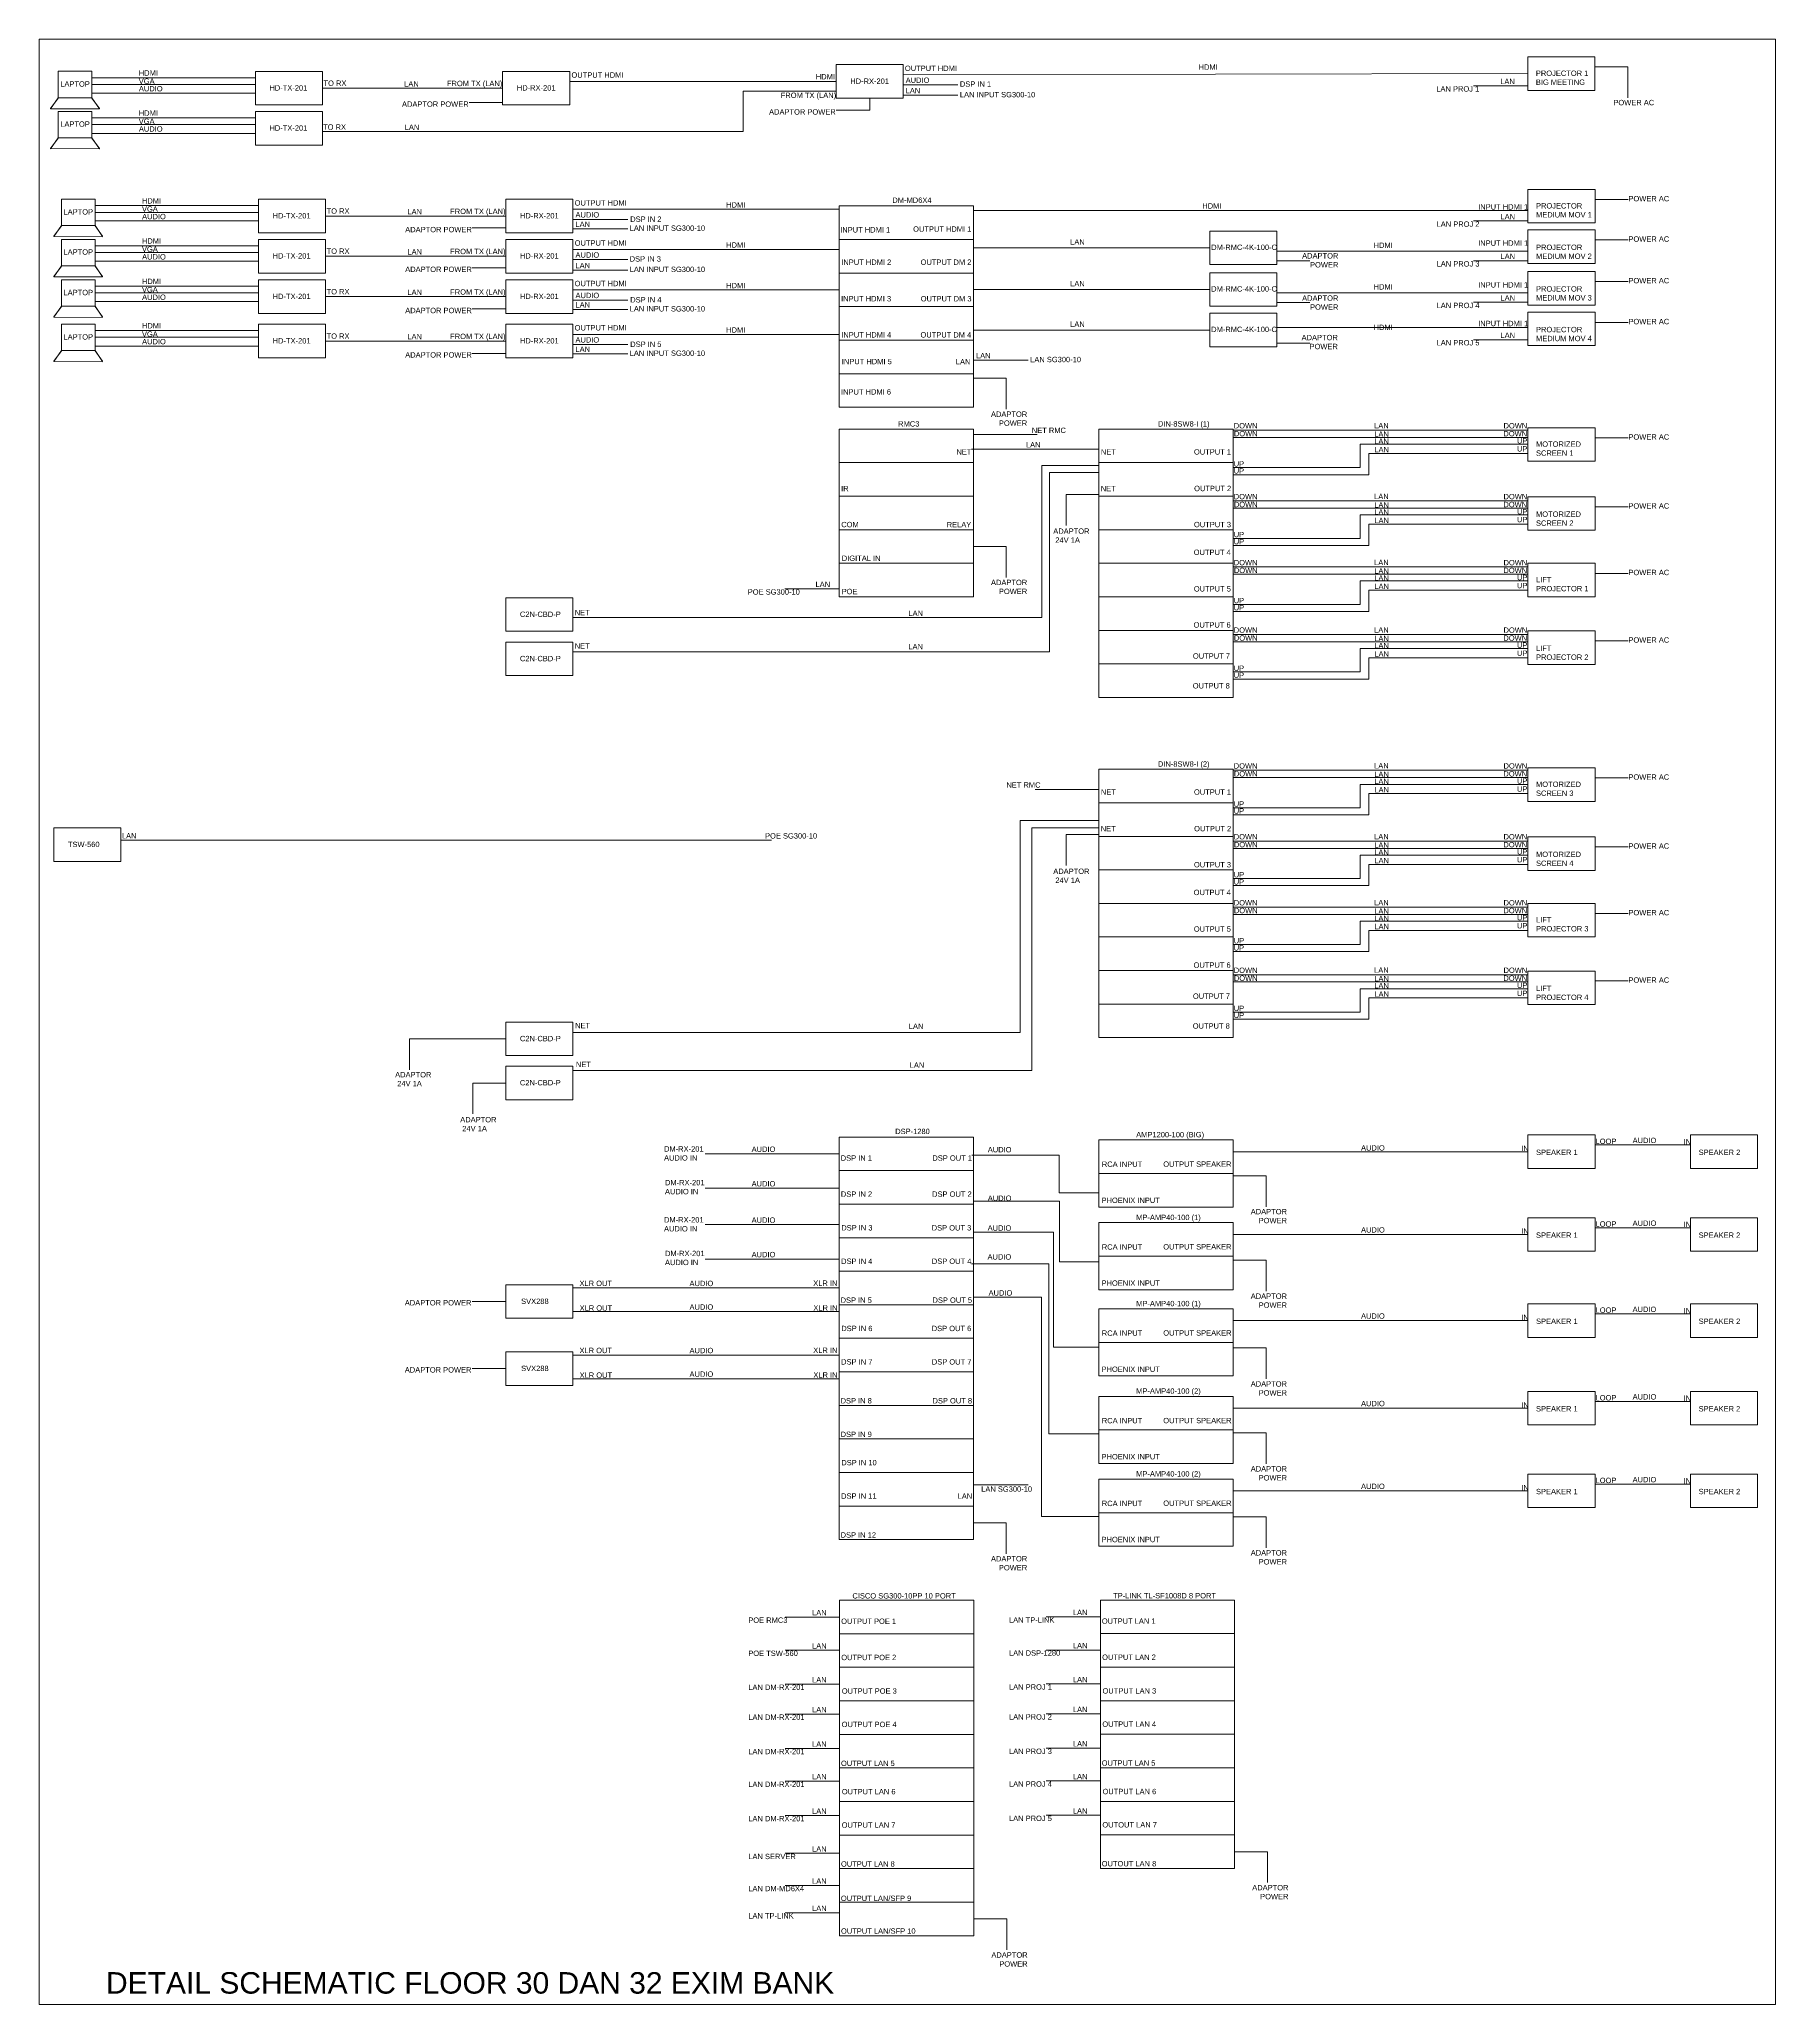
# Model space of a CAD drawing. Header units: inches. Extents: x 650 to 9922, y -3240 to 3248.
# Drawn here: x 2316 to 3610, y -430 to 1034 of the extents above; entities that cross this region are included whole.
import ezdxf

# ---------------------------------------------------------------- set-up
doc = ezdxf.new("R2010")
doc.units = ezdxf.units.IN
doc.header["$MEASUREMENT"] = 0
doc.styles.get("Standard").update_dxf_attribs({"font": 'arial.ttf'})

msp = doc.modelspace()

# ---------------------------------------------------------------- linework, layer by layer
at = {"color": 3, "linetype": 'Continuous', "lineweight": 9}
for p, q in [((2714, 86.3), (2912.5, 86.3)), ((2714, 36.3), (2912.5, 36.3))]:
    msp.add_line(p, q, dxfattribs=at)
at = {"linetype": 'Continuous', "lineweight": 9}
for points in [[(2316.3, 1034.5), (3610.4, 1034.5), (3610.4, -430.2), (2316.3, -430.2), (2316.3, 1034.5)], [(2330.4, 1010.7), (2355.4, 1010.7), (2355.4, 991), (2330.4, 991), (2330.4, 1010.7)], [(3475.6, 1006.5), (3475.6, 1021.4), (3425.6, 1021.4), (3425.6, 996.4), (3475.6, 996.4), (3475.6, 1006.5)], [(2527.3, 995.6), (2527.3, 1010.6), (2477.3, 1010.6), (2477.3, 985.6), (2527.3, 985.6), (2527.3, 995.6)], [(2661.6, 998.1), (2527.3, 998.1)], [(2711.6, 995.6), (2711.6, 1010.6), (2661.6, 1010.6), (2661.6, 985.6), (2711.6, 985.6), (2711.6, 995.6)], [(3425.6, 999.9), (3385.1, 999.9)], [(2330.4, 991), (2324.7, 982.8), (2324.7, 983), (2330.4, 990.7)], [(2324.7, 982.8), (2361.1, 982.6)], [(2355.4, 991), (2361.1, 982.8), (2361.1, 983), (2355.4, 990.7)], [(2527.3, 965.7), (2527.3, 955.6), (2477.3, 955.6), (2477.3, 980.6), (2527.3, 980.6), (2527.3, 965.7), (2840.8, 965.7), (2840.8, 995.8), (2910.1, 995.8)], [(2330.4, 980.7), (2355.4, 980.7), (2355.4, 961), (2330.4, 961), (2330.4, 980.7)], [(2330.4, 961), (2324.7, 952.8), (2324.7, 953.1), (2330.4, 960.8)], [(2324.7, 953), (2361.1, 952.8)], [(2355.4, 961), (2361.1, 952.8), (2361.1, 953.1), (2355.4, 960.8)], [(2332.8, 915.4), (2357.8, 915.4), (2357.8, 895.7), (2332.8, 895.7), (2332.8, 915.4)], [(2529.7, 900.3), (2529.7, 915.3), (2479.7, 915.3), (2479.7, 890.3), (2529.7, 890.3), (2529.7, 900.3)], [(2714, 900.3), (2714, 890.3), (2664, 890.3), (2664, 915.3), (2714, 915.3), (2714, 900.3), (2754.9, 900.3)], [(2912.5, 885.3), (2912.5, 910.3), (3012.5, 910.3), (3012.5, 910.3), (2912.5, 910.3), (2912.5, 910.3), (3012.5, 910.3), (3012.5, 885.3), (2912.5, 885.3)], [(3475.8, 907.6), (3475.8, 922.6), (3425.8, 922.6), (3425.8, 897.6), (3475.8, 897.6), (3475.8, 907.6)], [(2332.8, 895.7), (2327, 887.5), (2327, 887.7), (2332.8, 895.4)], [(2357.8, 895.7), (2363.5, 887.5), (2363.5, 887.7), (2357.8, 895.4)], [(2664, 902.8), (2529.7, 902.8)], [(3425.8, 899.1), (3385.3, 899.1)], [(2327, 887.5), (2363.5, 887.3)], [(2332.8, 885.4), (2357.8, 885.4), (2357.8, 865.7), (2332.8, 865.7), (2332.8, 885.4)], [(2529.7, 870.4), (2529.7, 885.3), (2479.7, 885.3), (2479.7, 860.3), (2529.7, 860.3), (2529.7, 870.4)], [(2714, 870.4), (2714, 860.3), (2664, 860.3), (2664, 885.3), (2714, 885.3), (2714, 870.4), (2754.9, 870.4)], [(2912.5, 885.3), (2912.5, 760.3), (3012.5, 760.3), (3012.5, 885.3), (2912.5, 885.3), (2912.5, 860.3), (3012.5, 860.3), (3012.5, 835.3), (2912.5, 835.3), (2912.5, 810.3), (3012.5, 810.3), (3012.5, 785.3), (2912.5, 785.3), (2912.5, 760.3), (3012.5, 760.3)], [(3012.5, 879.1), (3188.7, 879.1)], [(3238.7, 876.6), (3238.7, 891.6), (3188.7, 891.6), (3188.7, 866.6), (3238.7, 866.6), (3238.7, 876.6)], [(3475.8, 877.5), (3475.8, 892.5), (3425.8, 892.5), (3425.8, 867.5), (3475.8, 867.5), (3475.8, 877.5)], [(2332.8, 865.7), (2327, 857.5), (2327, 857.8), (2332.8, 865.5)], [(2357.8, 865.7), (2363.5, 857.5), (2363.5, 857.8), (2357.8, 865.5)], [(2664, 872.8), (2529.7, 872.8)], [(3425.8, 869.5), (3385.3, 869.5)], [(2327, 857.5), (2363.5, 857.4)], [(2332.8, 855.3), (2357.8, 855.3), (2357.8, 835.6), (2332.8, 835.6), (2332.8, 855.3)], [(2529.7, 840.2), (2529.7, 855.2), (2479.7, 855.2), (2479.7, 830.2), (2529.7, 830.2), (2529.7, 840.2)], [(2714, 840.2), (2714, 830.2), (2664, 830.2), (2664, 855.2), (2714, 855.2), (2714, 840.2), (2754.9, 840.2)], [(3238.7, 845.6), (3238.7, 860.5), (3188.7, 860.5), (3188.7, 835.5), (3238.7, 835.5), (3238.7, 845.6)], [(3475.8, 846.5), (3475.8, 861.4), (3425.8, 861.4), (3425.8, 836.4), (3475.8, 836.4), (3475.8, 846.5)], [(2332.8, 835.6), (2327, 827.4), (2327, 827.7), (2332.8, 835.4)], [(2357.8, 835.6), (2363.5, 827.4), (2363.5, 827.7), (2357.8, 835.4)], [(2664, 842.7), (2529.7, 842.7)], [(3012.5, 848), (3188.7, 848)], [(3425.8, 838.5), (3385.3, 838.5)], [(2327, 827.4), (2363.5, 827.2)], [(2332.8, 822.2), (2357.8, 822.2), (2357.8, 802.5), (2332.8, 802.5), (2332.8, 822.2)], [(2529.7, 807.1), (2529.7, 822.1), (2479.7, 822.1), (2479.7, 797.1), (2529.7, 797.1), (2529.7, 807.1)], [(2714, 807.1), (2714, 797.1), (2664, 797.1), (2664, 822.1), (2714, 822.1), (2714, 807.1), (2754.9, 807.1)], [(3238.7, 815.4), (3238.7, 830.3), (3188.7, 830.3), (3188.7, 805.3), (3238.7, 805.3), (3238.7, 815.4)], [(3475.8, 816.3), (3475.8, 831.2), (3425.8, 831.2), (3425.8, 806.2), (3475.8, 806.2), (3475.8, 816.3)], [(2664, 809.6), (2529.7, 809.6)], [(3012.5, 817.8), (3188.7, 817.8)], [(3425.8, 810.6), (3385.3, 810.6)], [(2332.8, 802.5), (2327, 794.3), (2327, 794.6), (2332.8, 802.3)], [(2327, 794.3), (2363.5, 794.1)], [(2357.8, 802.5), (2363.5, 794.3), (2363.5, 794.6), (2357.8, 802.3)], [(2912.5, 744), (2912.5, 619), (3012.5, 619), (3012.5, 744), (2912.5, 744), (2912.5, 719), (3012.5, 719), (3012.5, 694), (2912.5, 694), (2912.5, 669), (3012.5, 669), (3012.5, 644), (2912.5, 644)], [(3012.5, 739.9), (3060, 739.9)], [(3106, 744), (3106, 619), (3206, 619), (3206, 744), (3106, 744), (3106, 719), (3206, 719), (3206, 694), (3106, 694), (3106, 669), (3206, 669), (3206, 644), (3106, 644)], [(3206, 743.2), (3425.8, 743.2)], [(3206, 737.8), (3425.8, 737.8)], [(3206, 715.3), (3300.7, 715.3), (3300.7, 732.7), (3425.8, 732.7)], [(3475.8, 730), (3475.8, 745), (3425.8, 745), (3425.8, 720), (3475.8, 720), (3475.8, 730)], [(3011, 729), (3106, 729)], [(3206, 710), (3307.1, 710), (3307.1, 725.9), (3425.8, 725.9)], [(2714, 603.5), (3063.6, 603.5), (3063.6, 716.9), (3106, 716.9)], [(2714, 578.1), (3069.3, 578.1), (3069.3, 711.7), (3106, 711.7)], [(3206, 690.5), (3425.8, 690.5)], [(3475.8, 678.6), (3475.8, 693.6), (3425.8, 693.6), (3425.8, 668.6), (3475.8, 668.6), (3475.8, 678.6)], [(3206, 685), (3425.8, 685)], [(3206, 662.5), (3300.7, 662.5), (3300.7, 680), (3425.8, 680)], [(3206, 657.3), (3307.1, 657.3), (3307.1, 673.1), (3425.8, 673.1)], [(3206, 641.3), (3425.8, 641.3)], [(3206, 635.8), (3425.8, 635.8)], [(3206, 613.4), (3300.7, 613.4), (3300.7, 630.8), (3425.8, 630.8)], [(3475.8, 629), (3475.8, 644), (3425.8, 644), (3425.8, 619), (3475.8, 619), (3475.8, 629)], [(2714, 603.3), (2714, 618.3), (2664, 618.3), (2664, 593.3), (2714, 593.3), (2714, 603.3)], [(2912.5, 625), (2871.9, 625)], [(3106, 619), (3106, 544), (3206, 544), (3206, 619), (3106, 619), (3106, 594), (3206, 594), (3206, 569), (3106, 569), (3106, 544), (3206, 544), (3206, 544), (3106, 544)], [(3206, 608.1), (3307.1, 608.1), (3307.1, 623.9), (3425.8, 623.9)], [(3206, 590.9), (3425.8, 590.9)], [(3475.8, 578.7), (3475.8, 593.6), (3425.8, 593.6), (3425.8, 568.6), (3475.8, 568.6), (3475.8, 578.7)], [(2714, 570.3), (2714, 585.3), (2664, 585.3), (2664, 560.3), (2714, 560.3), (2714, 570.3)], [(3206, 585.5), (3425.8, 585.5)], [(3206, 563), (3300.7, 563), (3300.7, 580.4), (3425.8, 580.4)], [(3206, 557.7), (3307.1, 557.7), (3307.1, 573.6), (3425.8, 573.6)], [(3106, 490.5), (3106, 365.5), (3206, 365.5), (3206, 490.5), (3106, 490.5), (3106, 465.5), (3206, 465.5), (3206, 440.5), (3106, 440.5), (3106, 415.5), (3206, 415.5), (3206, 390.5), (3106, 390.5)], [(3206, 489.7), (3425.8, 489.7)], [(3206, 484.3), (3425.8, 484.3)], [(3475.8, 476.5), (3475.8, 491.5), (3425.8, 491.5), (3425.8, 466.5), (3475.8, 466.5), (3475.8, 476.5)], [(3058.5, 475.5), (3106, 475.5)], [(3206, 461.8), (3300.7, 461.8), (3300.7, 479.2), (3425.8, 479.2)], [(3206, 456.5), (3307.1, 456.5), (3307.1, 472.4), (3425.8, 472.4)], [(2377, 431.8), (2377, 446.8), (2327, 446.8), (2327, 421.8), (2377, 421.8), (2377, 431.8)], [(2714, 294.4), (3047.4, 294.4), (3047.4, 452.4), (3106, 452.4)], [(2714, 265.9), (3056.1, 265.9), (3056.1, 446.9), (3106, 446.9)], [(3475.8, 425.1), (3475.8, 440.1), (3425.8, 440.1), (3425.8, 415.1), (3475.8, 415.1), (3475.8, 425.1)], [(2861.9, 437.6), (2377, 437.6)], [(3206, 437), (3425.8, 437)], [(3206, 431.5), (3425.8, 431.5)], [(3206, 409), (3300.7, 409), (3300.7, 426.5), (3425.8, 426.5)], [(3206, 403.8), (3307.1, 403.8), (3307.1, 419.6), (3425.8, 419.6)], [(3206, 387.8), (3425.8, 387.8)], [(3206, 382.3), (3425.8, 382.3)], [(3475.8, 375.5), (3475.8, 390.5), (3425.8, 390.5), (3425.8, 365.5), (3475.8, 365.5), (3475.8, 375.5)], [(3206, 359.9), (3300.7, 359.9), (3300.7, 377.3), (3425.8, 377.3)], [(3206, 354.6), (3307.1, 354.6), (3307.1, 370.4), (3425.8, 370.4)], [(3106, 365.5), (3106, 290.5), (3206, 290.5), (3206, 365.5), (3106, 365.5), (3106, 340.5), (3206, 340.5), (3206, 315.5), (3106, 315.5), (3106, 290.5), (3206, 290.5), (3206, 290.5), (3106, 290.5)], [(3206, 337.4), (3425.8, 337.4)], [(3475.8, 325.2), (3475.8, 340.1), (3425.8, 340.1), (3425.8, 315.1), (3475.8, 315.1), (3475.8, 325.2)], [(3206, 332), (3425.8, 332)], [(3206, 309.5), (3300.7, 309.5), (3300.7, 326.9), (3425.8, 326.9)], [(3206, 304.2), (3307.1, 304.2), (3307.1, 320.1), (3425.8, 320.1)], [(2714, 287.1), (2714, 302.1), (2664, 302.1), (2664, 277.1), (2714, 277.1), (2714, 287.1)], [(2714, 254.2), (2714, 269.1), (2664, 269.1), (2664, 244.1), (2714, 244.1), (2714, 254.2)], [(2912.5, 216.4), (2912.5, 116.4), (3012.5, 116.4), (3012.5, 216.4), (2912.5, 216.4), (2912.5, 191.4), (3012.5, 191.4), (3012.5, 166.4), (2912.5, 166.4), (2912.5, 141.4), (3012.5, 141.4), (3012.5, 116.4), (2912.5, 116.4), (2912.5, 16.4), (3012.5, 16.4), (3012.5, 116.4), (2912.5, 116.4), (2912.5, 91.4), (3012.5, 91.4), (3012.5, 66.4), (2912.5, 66.4), (2912.5, 41.4), (3012.5, 41.4), (3012.5, 16.4), (2912.5, 16.4), (2912.5, -83.6), (3012.5, -83.6), (3012.5, 16.4), (2912.5, 16.4), (2912.5, -8.6), (3012.5, -8.6), (3012.5, -33.6), (2912.5, -33.6), (2912.5, -58.6), (3012.5, -58.6), (3012.5, -83.6), (2912.5, -83.6)], [(3106, 214.2), (3106, 164.2), (3206, 164.2), (3206, 214.2), (3106, 214.2), (3106, 189.2), (3206, 189.2), (3206, 164.2), (3106, 164.2), (3106, 164.2), (3206, 164.2), (3206, 164.2), (3106, 164.2)], [(3475.8, 203), (3475.8, 218), (3425.8, 218), (3425.8, 193), (3475.8, 193), (3475.8, 203)], [(3597, 203), (3597, 218), (3547, 218), (3547, 193), (3597, 193), (3597, 203)], [(3106, 152.6), (3106, 102.6), (3206, 102.6), (3206, 152.6), (3106, 152.6), (3106, 127.6), (3206, 127.6), (3206, 102.6), (3106, 102.6), (3106, 102.6), (3206, 102.6), (3206, 102.6), (3106, 102.6)], [(3475.8, 141.3), (3475.8, 156.3), (3425.8, 156.3), (3425.8, 131.3), (3475.8, 131.3), (3475.8, 141.3)], [(3597, 141.3), (3597, 156.3), (3547, 156.3), (3547, 131.3), (3597, 131.3), (3597, 141.3)], [(2714, 91.3), (2714, 106.3), (2664, 106.3), (2664, 81.3), (2714, 81.3), (2714, 91.3)], [(3106, 88.4), (3106, 38.4), (3206, 38.4), (3206, 88.4), (3106, 88.4), (3106, 63.4), (3206, 63.4), (3206, 38.4), (3106, 38.4), (3106, 38.4), (3206, 38.4), (3206, 38.4), (3106, 38.4)], [(3475.8, 77.1), (3475.8, 92.1), (3425.8, 92.1), (3425.8, 67.1), (3475.8, 67.1), (3475.8, 77.1)], [(3597, 77.1), (3597, 92.1), (3547, 92.1), (3547, 67.1), (3597, 67.1), (3597, 77.1)], [(2714, 41.3), (2714, 56.3), (2664, 56.3), (2664, 31.3), (2714, 31.3), (2714, 41.3)], [(3106, 23.1), (3106, -26.9), (3206, -26.9), (3206, 23.1), (3106, 23.1), (3106, -1.9), (3206, -1.9), (3206, -26.9), (3106, -26.9), (3106, -26.9), (3206, -26.9), (3206, -26.9), (3106, -26.9)], [(3475.8, 11.9), (3475.8, 26.8), (3425.8, 26.8), (3425.8, 1.8), (3475.8, 1.8), (3475.8, 11.9)], [(3597, 11.9), (3597, 26.8), (3547, 26.8), (3547, 1.8), (3597, 1.8), (3597, 11.9)], [(3106, -38.6), (3106, -88.6), (3206, -88.6), (3206, -38.6), (3106, -38.6), (3106, -63.6), (3206, -63.6), (3206, -88.6), (3106, -88.6), (3106, -88.6), (3206, -88.6), (3206, -88.6), (3106, -88.6)], [(3475.8, -49.8), (3475.8, -34.8), (3425.8, -34.8), (3425.8, -59.8), (3475.8, -59.8), (3475.8, -49.8)], [(3597, -49.8), (3597, -34.8), (3547, -34.8), (3547, -59.8), (3597, -59.8), (3597, -49.8)], [(2912.8, -128.8), (2912.8, -228.8), (3012.8, -228.8), (3012.8, -128.8), (2912.8, -128.8), (2912.8, -153.8), (3012.8, -153.8), (3012.8, -178.8), (2912.8, -178.8), (2912.8, -203.8), (3012.8, -203.8), (3012.8, -228.8), (2912.8, -228.8), (2912.8, -328.8), (3012.8, -328.8), (3012.8, -228.8), (2912.8, -228.8), (2912.8, -253.8), (3012.8, -253.8), (3012.8, -278.8), (2912.8, -278.8), (2912.8, -303.8), (3012.8, -303.8), (3012.8, -328.8), (2912.8, -328.8)], [(3107.1, -128.7), (3107.1, -228.7), (3207.1, -228.7), (3207.1, -128.7), (3107.1, -128.7), (3107.1, -153.7), (3207.1, -153.7), (3207.1, -178.7), (3107.1, -178.7), (3107.1, -203.7), (3207.1, -203.7), (3207.1, -228.7), (3107.1, -228.7), (3107.1, -328.7), (3207.1, -328.7), (3207.1, -228.7), (3107.1, -228.7), (3107.1, -253.7), (3207.1, -253.7), (3207.1, -278.7), (3107.1, -278.7), (3107.1, -303.7), (3207.1, -303.7), (3207.1, -328.7), (3107.1, -328.7)], [(2912.8, -141.3), (2872.2, -141.3)], [(3107.1, -141.2), (3066.6, -141.2)], [(2912.8, -166), (2872.2, -166)], [(3107.1, -165.9), (3066.6, -165.9)], [(2912.8, -191.3), (2872.2, -191.3)], [(3107.1, -191.2), (3066.6, -191.2)], [(2912.8, -213.6), (2872.2, -213.6)], [(3107.1, -213.4), (3066.6, -213.4)], [(2912.8, -239.3), (2872.2, -239.3)], [(3107.1, -239.1), (3066.6, -239.1)], [(2912.8, -263.6), (2872.2, -263.6)], [(3107.1, -263.4), (3066.6, -263.4)], [(2912.8, -289.3), (2872.2, -289.3)], [(2912.8, -278.8), (2912.8, -378.8), (3012.8, -378.8), (3012.8, -278.8), (2912.8, -278.8), (2912.8, -303.8), (3012.8, -303.8), (3012.8, -328.8), (2912.8, -328.8), (2912.8, -353.8), (3012.8, -353.8), (3012.8, -378.8), (2912.8, -378.8)], [(3107.1, -289.1), (3066.6, -289.1)], [(2912.8, -317.4), (2872.2, -317.4)], [(2912.8, -341.3), (2872.2, -341.3)], [(2912.8, -361.7), (2872.2, -361.7)]]:
    msp.add_lwpolyline(points, dxfattribs=at)
at = {"color": 7, "linetype": 'Continuous', "lineweight": 9}
for points in [[(2960.1, 1000.6), (2960.1, 990.6), (2910.1, 990.6), (2910.1, 1015.6), (2960.1, 1015.6), (2960.1, 1000.6), (3001, 1000.6)], [(2960.1, 992.8), (3001, 992.8)], [(2714, 893.2), (2754.9, 893.2)], [(2714, 862.5), (2754.9, 862.5)], [(2714, 833.2), (2754.9, 833.2)], [(2714, 800.1), (2754.9, 800.1)], [(3012.5, 795.3), (3053.4, 795.3)], [(3012.5, -42.9), (3053.4, -42.9)]]:
    msp.add_lwpolyline(points, dxfattribs=at)
at = {"color": 1, "linetype": 'Continuous', "lineweight": 9}
for points in [[(3475.6, 1013.9), (3500.2, 1013.9), (3500.2, 990.9)], [(2661.6, 987.3), (2636.6, 987.3)], [(2935.2, 981.6), (2910.2, 981.6)], [(2935.2, 981.6), (2935.2, 990.6)], [(3475.8, 915.1), (3500.4, 915.1), (3500.4, 915.1)], [(2664, 893.9), (2639, 893.9)], [(3475.8, 885), (3500.4, 885), (3500.4, 885)], [(2664, 864.2), (2639, 864.2)], [(3238.7, 869.3), (3263.2, 869.3), (3263.2, 869.3)], [(3475.8, 854), (3500.4, 854), (3500.4, 854)], [(3238.7, 838.3), (3263.2, 838.3), (3263.2, 838.3)], [(2664, 833.6), (2639, 833.6)], [(3475.8, 823.5), (3500.4, 823.5), (3500.4, 823.5)], [(3238.7, 808.1), (3263.2, 808.1), (3263.2, 808.1)], [(2664, 800.4), (2639, 800.4)], [(3012.5, 781.9), (3037, 781.9), (3037, 758.8)], [(3475.8, 737.5), (3500.4, 737.5), (3500.4, 737.5)], [(3106, 695.3), (3081.5, 695.3), (3081.5, 672.2)], [(3475.8, 686.1), (3500.4, 686.1), (3500.4, 686.1)], [(3012.5, 656.5), (3037, 656.5), (3037, 633.4)], [(3475.8, 636.5), (3500.4, 636.5), (3500.4, 636.5)], [(3475.8, 586.2), (3500.4, 586.2), (3500.4, 586.2)], [(3475.8, 484), (3500.4, 484), (3500.4, 484)], [(3106, 441.8), (3081.5, 441.8), (3081.5, 418.7)], [(3475.8, 432.6), (3500.4, 432.6), (3500.4, 432.6)], [(3475.8, 383), (3500.4, 383), (3500.4, 383)], [(3475.8, 332.7), (3500.4, 332.7), (3500.4, 332.7)], [(2664, 289.6), (2592.3, 289.6), (2592.3, 266.5)], [(2664, 256.6), (2639.4, 256.6), (2639.4, 233.6)], [(3206, 187.6), (3230.6, 187.6), (3230.6, 164.5)], [(3206, 124.6), (3230.6, 124.6), (3230.6, 101.6)], [(2664, 93.8), (2639, 93.8)], [(3206, 59.2), (3230.6, 59.2), (3230.6, 36.1)], [(2664, 43.8), (2639, 43.8)], [(3206, -4.1), (3230.6, -4.1), (3230.6, -27.2)], [(3012.5, -71.1), (3037, -71.1), (3037, -94.2)], [(3206, -66.7), (3230.6, -66.7), (3230.6, -89.8)], [(3207.1, -316.2), (3231.7, -316.2), (3231.7, -339.2)], [(3012.8, -366.3), (3037.3, -366.3), (3037.3, -389.4)]]:
    msp.add_lwpolyline(points, dxfattribs=at)
at = {"color": 5, "linetype": 'Continuous', "lineweight": 9}
for points in [[(2355.4, 1005.9), (2477.3, 1005.9)], [(2711.6, 1003.1), (2910.1, 1003.1)], [(2960.1, 1008.1), (3425.6, 1008.9)], [(2355.4, 976), (2477.3, 976)], [(2357.8, 910.6), (2479.7, 910.6)], [(2714, 907.8), (2912.5, 907.8)], [(3012.5, 906.8), (3425.8, 906.8)], [(2357.8, 880.7), (2479.7, 880.7)], [(2714, 877.9), (2912.5, 877.9)], [(3238.7, 876.6), (3425.8, 876.6)], [(2357.8, 850.5), (2479.7, 850.5)], [(2714, 847.7), (2912.5, 847.7)], [(3238.7, 845.6), (3425.8, 845.6)], [(2357.8, 817.4), (2479.7, 817.4)], [(2714, 814.6), (2912.5, 814.6)], [(3238.7, 819.6), (3425.8, 819.6)]]:
    msp.add_lwpolyline(points, dxfattribs=at)
at = {"color": 2, "linetype": 'Continuous', "lineweight": 9}
for points in [[(2355.4, 1000.8), (2477.3, 1000.8)], [(2355.4, 970.9), (2477.3, 970.9)], [(2357.8, 905.5), (2479.7, 905.5)], [(2357.8, 875.6), (2479.7, 875.6)], [(2357.8, 845.5), (2479.7, 845.5)], [(2357.8, 812.4), (2479.7, 812.4)]]:
    msp.add_lwpolyline(points, dxfattribs=at)
at = {"color": 3, "linetype": 'Continuous', "lineweight": 9}
for points in [[(2960.1, 1000.6), (3001, 1000.6)], [(2355.4, 994.4), (2477.3, 994.4)], [(2355.4, 964.4), (2477.3, 964.4)], [(2357.8, 899.1), (2479.7, 899.1)], [(2714, 900.3), (2754.9, 900.3)], [(2357.8, 869.1), (2479.7, 869.1)], [(2714, 870.4), (2754.9, 870.4)], [(2357.8, 839), (2479.7, 839)], [(2714, 840.2), (2754.9, 840.2)], [(2357.8, 805.9), (2479.7, 805.9)], [(2714, 807.1), (2754.9, 807.1)], [(3425.8, 205.5), (3206, 205.5)], [(3475.8, 210.5), (3547, 210.5)], [(2912.5, 203.9), (2812.5, 203.9)], [(3011.4, 202.8), (3076.5, 202.8), (3076.5, 174.8), (3106, 174.8)], [(2912.5, 178.2), (2812.5, 178.2)], [(3012.5, 168.5), (3076.6, 168.5), (3076.6, 123.5), (3106, 123.5)], [(2912.5, 151.1), (2812.5, 151.1)], [(3475.8, 148.8), (3547, 148.8)], [(3012.5, 145.6), (3072.2, 145.6), (3072.2, 59.8), (3106, 59.8)], [(3425.8, 143.8), (3206, 143.8)], [(2912.5, 125.4), (2812.5, 125.4)], [(3011, 121.8), (3068.7, 121.8), (3068.7, -4.7), (3106, -4.7)], [(2714, 103.9), (2912.5, 103.9)], [(3012.5, 97), (3063.3, 97), (3063.3, -66.5), (3106, -66.5)], [(3425.8, 79.6), (3206, 79.6)], [(3475.8, 84.6), (3547, 84.6)], [(2714, 53.9), (2912.5, 53.9)], [(3475.8, 19.4), (3547, 19.4)], [(3425.8, 14.3), (3206, 14.3)], [(3475.8, -42.3), (3547, -42.3)], [(3425.8, -47.3), (3206, -47.3)]]:
    msp.add_lwpolyline(points, dxfattribs=at)

# ---------------------------------------------------------------- texts
at = {"linetype": 'Continuous', "lineweight": 9}
for s, width, heights, insert, char_height, attachment_point in [('HDMI', 44.698, [0], (2390.4, 1011.4), 4, 1), ('OUTPUT HDMI', 44.698, [0], (2961.4, 1014.9), 4, 1), ('HDMI', 44.698, [0], (3180.3, 1015.8), 4, 1), ('PROJECTOR 1 BIG MEETING', 44.698, [0], (3431.7, 1011.2), 4, 1), ('LAPTOP', 44.698, [0], (2331.9, 1003.2), 4, 1), ('VGA', 44.698, [0], (2390.4, 1005.3), 4, 1), ('AUDIO', 44.698, [0], (2390.5, 999.7), 4, 1), ('HD-TX-201', 44.698, [0], (2487.8, 1000.3), 4, 1), ('TO RX ', 44.698, [0], (2528.1, 1003.8), 4, 1), ('LAN', 44.698, [0], (2599.1, 1003.3), 4, 3), ('FROM TX (LAN)', 44.698, [0], (2620.1, 1003.6), 4, 1), ('HD-RX-201', 44.698, [0], (2672.2, 1000.3), 4, 1), ('OUTPUT HDMI', 44.698, [0], (2712.9, 1009.9), 4, 1), ('HDMI', 44.698, [0], (2895, 1008.6), 4, 1), ('HD-RX-201', 44.698, [0], (2920.7, 1005.3), 4, 1), ('AUDIO', 44.698, [0], (2962, 1006), 4, 1), ('DSP IN 1', 44.698, [0], (3002.4, 999.1), 4, 7), ('LAN PROJ 1', 44.698, [0], (3357.5, 995.5), 4, 7), ('LAN', 44.698, [0], (3416, 1005.1), 4, 3), ('HDMI', 44.698, [0], (2390.4, 981.5), 4, 1), ('FROM TX (LAN)', 44.698, [0], (2868.9, 994.8), 4, 1), ('POWER AC', 44.698, [0], (3519.9, 985.3), 4, 9), ('LAPTOP', 44.698, [0], (2331.9, 973.3), 4, 1), ('VGA', 44.698, [0], (2390.4, 975.4), 4, 1), ('AUDIO', 44.698, [0], (2390.5, 969.7), 4, 1), ('HD-TX-201', 44.698, [0], (2487.8, 970.4), 4, 1), ('TO RX ', 44.698, [0], (2527.8, 971.1), 4, 1), ('LAN', 44.698, [0], (2599.5, 971), 4, 3), ('VGA', 44.698, [0], (2392.8, 910), 4, 1), ('HDMI', 44.698, [0], (2392.8, 916.1), 4, 1), ('TO RX ', 44.698, [0], (2530.4, 908.5), 4, 1), ('FROM TX (LAN)', 44.698, [0], (2622.5, 908.3), 4, 1), ('OUTPUT HDMI', 44.698, [0], (2715.3, 914.6), 4, 1), ('HDMI', 44.698, [0], (2828.2, 913.1), 4, 1), ('DM-MD6X4', 47.3, [0], (2952.1, 916.6), 4, 1), ('HDMI', 44.698, [0], (3183.1, 912.3), 4, 1), ('INPUT HDMI 1', 44.698, [0], (3388.7, 911.6), 4, 1), ('PROJECTOR\\PMEDIUM MOV 1', 44.698, [0], (3431.8, 912.4), 4, 1), ('POWER AC', 44.698, [0], (3531.1, 913.7), 4, 9), ('LAPTOP', 44.698, [0], (2334.3, 907.9), 4, 1), ('AUDIO', 44.698, [0], (2392.9, 904.4), 4, 1), ('HD-TX-201', 44.698, [0], (2490.2, 905), 4, 1), ('LAN', 44.698, [0], (2601.5, 908), 4, 3), ('HD-RX-201', 44.698, [0], (2674.5, 905), 4, 1), ('AUDIO', 44.698, [0], (2715.9, 905.7), 4, 1), ('DSP IN 2', 44.698, [0], (2756.7, 898.4), 4, 7), ('INPUT HDMI 1', 44.698, [0], (2913.2, 894.5), 4, 1), ('OUTPUT HDMI 1', 44.698, [0], (3011, 895.1), 4, 3), ('LAN PROJ 2', 44.698, [0], (3357.7, 894.7), 4, 7), ('LAN', 44.698, [0], (3416.2, 904.3), 4, 3), ('VGA', 44.698, [0], (2392.8, 880.1), 4, 1), ('HDMI', 44.698, [0], (2392.8, 886.2), 4, 1), ('OUTPUT HDMI', 44.698, [0], (2715.3, 884.7), 4, 1), ('HDMI', 44.698, [0], (2828.2, 883.2), 4, 1), ('LAN', 44.698, [0], (3084.6, 885.5), 4, 1), ('DM-RMC-4K-100-C', 44.698, [0], (3189.7, 881.5), 4, 1), ('HDMI', 44.698, [0], (3310.8, 883), 4, 1), ('INPUT HDMI 1', 44.698, [0], (3388.7, 884.6), 4, 1), ('PROJECTOR \\PMEDIUM MOV 2', 44.698, [0], (3431.8, 881.5), 4, 1), ('POWER AC', 44.698, [0], (3531.1, 883.6), 4, 9), ('LAPTOP', 44.698, [0], (2334.3, 878), 4, 1), ('AUDIO', 44.698, [0], (2392.9, 874.4), 4, 1), ('HD-TX-201', 44.698, [0], (2490.2, 875.1), 4, 1), ('TO RX ', 44.698, [0], (2530.4, 878.6), 4, 1), ('LAN', 44.698, [0], (2601.5, 878.1), 4, 3), ('FROM TX (LAN)', 44.698, [0], (2622.5, 878.4), 4, 1), ('HD-RX-201', 44.698, [0], (2674.5, 875.1), 4, 1), ('AUDIO', 44.698, [0], (2715.9, 875.8), 4, 1), ('DSP IN 3', 44.698, [0], (2756.3, 868.8), 4, 7), ('INPUT HDMI 2', 44.698, [0], (2914, 870.4), 4, 1), ('OUTPUT DM 2', 44.698, [0], (3011, 870.4), 4, 3), ('ADAPTOR POWER', 44.698, [0], (3284.5, 864.4), 4, 9), ('LAN PROJ 3', 44.698, [0], (3357.7, 865.1), 4, 7), ('LAN', 44.698, [0], (3416.2, 874.8), 4, 3), ('VGA', 44.698, [0], (2392.8, 849.9), 4, 1), ('HDMI', 44.698, [0], (2392.8, 856.1), 4, 1), ('OUTPUT HDMI', 44.698, [0], (2715.3, 854.5), 4, 1), ('HDMI', 44.698, [0], (2828.2, 853), 4, 1), ('LAN', 44.698, [0], (3084.6, 854.4), 4, 1), ('DM-RMC-4K-100-C', 44.698, [0], (3189.7, 850.5), 4, 1), ('HDMI', 44.698, [0], (3310.8, 852), 4, 1), ('INPUT HDMI 1', 44.698, [0], (3388.7, 853.5), 4, 1), ('PROJECTOR \\PMEDIUM MOV 3', 44.698, [0], (3431.8, 850.5), 4, 1), ('POWER AC', 44.698, [0], (3531.1, 852.6), 4, 9), ('LAPTOP', 44.698, [0], (2334.3, 847.8), 4, 1), ('AUDIO', 44.698, [0], (2392.9, 844.3), 4, 1), ('HD-TX-201', 44.698, [0], (2490.2, 844.9), 4, 1), ('TO RX ', 44.698, [0], (2530.4, 848.4), 4, 1), ('LAN', 44.698, [0], (2601.5, 848), 4, 3), ('FROM TX (LAN)', 44.698, [0], (2622.5, 848.2), 4, 1), ('HD-RX-201', 44.698, [0], (2674.5, 844.9), 4, 1), ('AUDIO', 44.698, [0], (2715.9, 845.6), 4, 1), ('DSP IN 4', 44.698, [0], (2756.7, 838.3), 4, 7), ('INPUT HDMI 3', 44.698, [0], (2913.9, 839.1), 4, 7), ('OUTPUT DM 3', 44.698, [0], (3011.1, 839.1), 4, 9), ('ADAPTOR POWER', 44.698, [0], (3284.5, 832.9), 4, 9), ('LAN PROJ 4', 44.698, [0], (3357.7, 834.1), 4, 7), ('LAN', 44.698, [0], (3416.2, 843.7), 4, 3), ('HDMI', 44.698, [0], (2392.8, 823), 4, 1), ('OUTPUT HDMI', 44.698, [0], (2715.3, 821.5), 4, 1), ('LAN', 44.698, [0], (3084.6, 824.2), 4, 1), ('DM-RMC-4K-100-C', 44.698, [0], (3189.7, 820.3), 4, 1), ('HDMI', 44.698, [0], (3310.8, 821.8), 4, 1), ('INPUT HDMI 1', 44.698, [0], (3388.7, 824.7), 4, 1), ('PROJECTOR \\PMEDIUM MOV 4', 44.698, [0], (3431.8, 820.2), 4, 1), ('POWER AC', 44.698, [0], (3531.1, 822.1), 4, 9), ('LAPTOP', 44.698, [0], (2334.3, 814.7), 4, 1), ('VGA', 44.698, [0], (2392.8, 816.8), 4, 1), ('AUDIO', 44.698, [0], (2392.9, 811.2), 4, 1), ('HD-TX-201', 44.698, [0], (2490.2, 811.8), 4, 1), ('TO RX ', 44.698, [0], (2530.4, 815.3), 4, 1), ('LAN', 44.698, [0], (2601.5, 814.9), 4, 3), ('FROM TX (LAN)', 44.698, [0], (2622.5, 815.1), 4, 1), ('HD-RX-201', 44.698, [0], (2674.5, 811.8), 4, 1), ('AUDIO', 44.698, [0], (2715.9, 812.5), 4, 1), ('DSP IN 5', 44.698, [0], (2756.7, 805.2), 4, 7), ('HDMI', 44.698, [0], (2828.2, 819.9), 4, 1), ('INPUT HDMI 4', 44.698, [0], (2914, 812.2), 4, 7), ('OUTPUT DM 4', 44.698, [4.09], (3010.9, 812.2), 4, 9), ('ADAPTOR POWER', 44.698, [0], (3284.1, 803.5), 4, 9), ('LAN PROJ 5', 44.698, [0], (3357.7, 806.3), 4, 7), ('LAN', 44.698, [0], (3416.2, 815.9), 4, 3), ('INPUT HDMI 5', 44.698, [0], (2914.4, 792.3), 4, 7), ('LAN', 44.698, [0], (2999.4, 792.2), 4, 7), ('INPUT HDMI 6', 44.698, [0], (2913.8, 769.7), 4, 7), ('RMC3', 47.3, [0], (2956.4, 749.9), 4, 1), ('ADAPTOR POWER', 44.698, [0], (3052.6, 746.4), 4, 9), ('DIN-8SW8-I (1)', 47.3, [0], (3150, 749.9), 4, 1), ('DOWN', 44.698, [0], (3224.2, 748.5), 4, 3), ('LAN', 44.698, [0], (3322, 748.6), 4, 3), ('DOWN', 44.698, [0], (3407.6, 748.5), 4, 1), ('LAN', 44.698, [0], (3062.5, 734.3), 4, 3), ('NET RMC', 44.698, [0], (3056, 745.1), 4, 1), ('DOWN', 44.698, [0], (3224.3, 742.6), 4, 3), ('LAN', 44.698, [0], (3322.1, 742.3), 4, 3), ('LAN', 44.698, [0], (3322.1, 737), 4, 3), ('DOWN', 44.698, [0], (3407.5, 742.6), 4, 1), ('UP', 44.698, [0], (3417.6, 737.3), 4, 1), ('MOTORIZED\\PSCREEN 1', 44.698, [0], (3431.8, 734.8), 4, 1), ('POWER AC', 44.698, [0], (3531.1, 736.1), 4, 9), ('NET', 44.698, [0], (3011, 729), 4, 3), ('NET', 44.698, [0], (3107.5, 729), 4, 1), ('OUTPUT 1', 44.698, [0], (3204.5, 729), 4, 3), ('UP', 44.698, [0], (3206.5, 720.1), 4, 1), ('LAN', 44.698, [0], (3322.2, 730.7), 4, 3), ('UP', 44.698, [0], (3417.6, 731.3), 4, 1), ('UP', 44.698, [0], (3206.5, 714.9), 4, 1), ('IR', 44.698, [0], (2913.9, 697.7), 4, 7), ('NET', 44.698, [0], (3107.4, 697.7), 4, 7), ('OUTPUT 2', 44.698, [0], (3204.6, 697.7), 4, 9), ('DOWN', 44.698, [0], (3224.2, 695.7), 4, 3), ('DOWN', 44.698, [0], (3224.3, 689.8), 4, 3), ('LAN', 44.698, [0], (3322, 695.8), 4, 3), ('LAN', 44.698, [0], (3322.1, 689.5), 4, 3), ('DOWN', 44.698, [0], (3407.5, 689.8), 4, 1), ('DOWN', 44.698, [0], (3407.6, 695.7), 4, 1), ('POWER AC', 44.698, [0], (3531.1, 684.7), 4, 9), ('COM', 44.698, [0], (2914, 670.8), 4, 7), ('RELAY', 44.698, [4.09], (3010.9, 670.8), 4, 9), ('OUTPUT 3', 44.698, [4.09], (3204.5, 670.8), 4, 9), ('LAN', 44.698, [0], (3322.1, 684.2), 4, 3), ('LAN', 44.698, [0], (3322.2, 677.9), 4, 3), ('UP', 44.698, [0], (3417.6, 684.5), 4, 1), ('UP', 44.698, [0], (3417.6, 678.6), 4, 1), ('MOTORIZED SCREEN 2', 44.698, [0], (3431.8, 682.6), 4, 1), ('ADAPTOR\\P 24V 1A', 44.698, [0], (3072, 659.3), 4, 7), ('UP', 44.698, [0], (3206.5, 667.4), 4, 1), ('UP', 44.698, [0], (3206.5, 662.1), 4, 1), ('DIGITAL IN', 44.698, [0], (2914.4, 645.7), 4, 7), ('OUTPUT 4', 44.698, [0], (3204.3, 654.2), 4, 3), ('DOWN', 44.698, [0], (3224.2, 646.5), 4, 3), ('LAN', 44.698, [0], (3322, 646.6), 4, 3), ('DOWN', 44.698, [0], (3407.6, 646.5), 4, 1), ('LAN', 44.698, [0], (2905.7, 630.3), 4, 3), ('ADAPTOR POWER', 44.698, [0], (3052.6, 621), 4, 9), ('DOWN', 44.698, [0], (3224.3, 640.7), 4, 3), ('LAN', 44.698, [0], (3322.1, 640.3), 4, 3), ('LAN', 44.698, [0], (3322.1, 635), 4, 3), ('DOWN', 44.698, [0], (3407.5, 640.7), 4, 1), ('UP', 44.698, [0], (3417.6, 635.4), 4, 1), ('LIFT PROJECTOR 1', 44.698, [0], (3431.8, 633.8), 4, 1), ('POWER AC', 44.698, [0], (3531.1, 635.1), 4, 9), ('POE SG300-10', 44.698, [0], (2844.3, 620.6), 4, 7), ('POE', 44.698, [0], (2914.3, 620.9), 4, 7), ('OUTPUT 5', 44.698, [0], (3204.4, 622.9), 4, 9), ('UP', 44.698, [0], (3206.5, 618.2), 4, 1), ('LAN', 44.698, [0], (3322.2, 628.8), 4, 3), ('UP', 44.698, [0], (3417.6, 629.4), 4, 1), ('C2N-CBD-P', 44.698, [0], (2674.5, 608), 4, 1), ('NET', 44.698, [0], (2726.5, 609.3), 4, 3), ('LAN', 44.698, [0], (2974.9, 608.8), 4, 3), ('UP', 44.698, [0], (3206.5, 612.9), 4, 1), ('OUTPUT 6', 44.698, [4.09], (3204.2, 596), 4, 9), ('DOWN', 44.698, [0], (3224.2, 596.2), 4, 3), ('DOWN', 44.698, [0], (3224.3, 590.3), 4, 3), ('LAN', 44.698, [0], (3322, 596.3), 4, 3), ('LAN', 44.698, [0], (3322.1, 590), 4, 3), ('DOWN', 44.698, [0], (3407.5, 590.3), 4, 1), ('DOWN', 44.698, [0], (3407.6, 596.2), 4, 1), ('POWER AC', 44.698, [0], (3531.1, 584.8), 4, 9), ('C2N-CBD-P', 44.698, [0], (2674.5, 575), 4, 1), ('NET', 44.698, [0], (2726.5, 584.4), 4, 3), ('LAN', 44.698, [0], (2974.9, 583.9), 4, 3), ('OUTPUT 7', 44.698, [0], (3203.7, 576.9), 4, 3), ('LAN', 44.698, [0], (3322.1, 584.7), 4, 3), ('LAN', 44.698, [0], (3322.2, 578.4), 4, 3), ('UP', 44.698, [0], (3417.6, 585), 4, 1), ('UP', 44.698, [0], (3417.6, 579), 4, 1), ('LIFT PROJECTOR 2', 44.698, [0], (3431.8, 582.7), 4, 1), ('UP', 44.698, [0], (3206.5, 567.8), 4, 1), ('UP', 44.698, [0], (3206.5, 562.6), 4, 1), ('OUTPUT 8', 44.698, [0], (3203.6, 554.7), 4, 3), ('DIN-8SW8-I (2)', 47.3, [0], (3150, 496.4), 4, 1), ('DOWN', 44.698, [0], (3224.2, 495), 4, 3), ('DOWN', 44.698, [0], (3224.3, 489.1), 4, 3), ('LAN', 44.698, [0], (3322, 495.1), 4, 3), ('LAN', 44.698, [0], (3322.1, 488.8), 4, 3), ('LAN', 44.698, [0], (3322.1, 483.5), 4, 3), ('DOWN', 44.698, [0], (3407.5, 489.1), 4, 1), ('DOWN', 44.698, [0], (3407.6, 495), 4, 1), ('UP', 44.698, [0], (3417.6, 483.8), 4, 1), ('POWER AC', 44.698, [0], (3531.1, 482.6), 4, 9), ('NET RMC', 44.698, [0], (3062.5, 480.8), 4, 3), ('NET', 44.698, [0], (3107.5, 475.5), 4, 1), ('OUTPUT 1', 44.698, [0], (3204.5, 475.5), 4, 3), ('LAN', 44.698, [0], (3322.2, 477.2), 4, 3), ('UP', 44.698, [0], (3417.6, 477.8), 4, 1), ('MOTORIZED\\PSCREEN 3', 44.698, [0], (3431.8, 481.3), 4, 1), ('UP', 44.698, [0], (3206.5, 466.6), 4, 1), ('UP', 44.698, [0], (3206.5, 461.4), 4, 1), ('LAN', 44.698, [0], (2388.7, 442.9), 4, 3), ('POE SG300-10', 44.698, [0], (2857.2, 438.8), 4, 7), ('NET', 44.698, [0], (3107.4, 444.2), 4, 7), ('OUTPUT 2', 44.698, [0], (3204.6, 444.2), 4, 9), ('DOWN', 44.698, [0], (3224.2, 442.2), 4, 3), ('LAN', 44.698, [0], (3322, 442.3), 4, 3), ('DOWN', 44.698, [0], (3407.6, 442.2), 4, 1), ('TSW-560', 44.698, [0], (2337.6, 436.5), 4, 1), ('DOWN', 44.698, [0], (3224.3, 436.3), 4, 3), ('LAN', 44.698, [0], (3322.1, 436), 4, 3), ('LAN', 44.698, [0], (3322.1, 430.7), 4, 3), ('DOWN', 44.698, [0], (3407.5, 436.3), 4, 1), ('UP', 44.698, [0], (3417.6, 431), 4, 1), ('UP', 44.698, [0], (3417.6, 425.1), 4, 1), ('MOTORIZED SCREEN 4', 44.698, [0], (3431.8, 429.1), 4, 1), ('POWER AC', 44.698, [0], (3531.1, 431.2), 4, 9), ('ADAPTOR\\P 24V 1A', 44.698, [0], (3072, 405.8), 4, 7), ('OUTPUT 3', 44.698, [4.09], (3204.5, 417.3), 4, 9), ('UP', 44.698, [0], (3206.5, 413.9), 4, 1), ('LAN', 44.698, [0], (3322.2, 424.4), 4, 3), ('OUTPUT 4', 44.698, [0], (3204.3, 400.7), 4, 3), ('UP', 44.698, [0], (3206.5, 408.6), 4, 1), ('DOWN', 44.698, [0], (3224.2, 393), 4, 3), ('DOWN', 44.698, [0], (3224.3, 387.2), 4, 3), ('LAN', 44.698, [0], (3322, 393.1), 4, 3), ('LAN', 44.698, [0], (3322.1, 386.8), 4, 3), ('LAN', 44.698, [0], (3322.1, 381.5), 4, 3), ('DOWN', 44.698, [0], (3407.5, 387.2), 4, 1), ('DOWN', 44.698, [0], (3407.6, 393), 4, 1), ('UP', 44.698, [0], (3417.6, 381.9), 4, 1), ('POWER AC', 44.698, [0], (3531.1, 381.6), 4, 9), ('OUTPUT 5', 44.698, [0], (3204.4, 369.4), 4, 9), ('LAN', 44.698, [0], (3322.2, 375.3), 4, 3), ('UP', 44.698, [0], (3417.6, 375.9), 4, 1), ('LIFT PROJECTOR 3', 44.698, [0], (3431.8, 380.3), 4, 1), ('UP', 44.698, [0], (3206.5, 364.7), 4, 1), ('UP', 44.698, [0], (3206.5, 359.4), 4, 1), ('OUTPUT 6', 44.698, [4.09], (3204.2, 342.5), 4, 9), ('DOWN', 44.698, [0], (3224.2, 342.7), 4, 3), ('LAN', 44.698, [0], (3322, 342.8), 4, 3), ('DOWN', 44.698, [0], (3407.6, 342.7), 4, 1), ('OUTPUT 7', 44.698, [0], (3203.7, 323.4), 4, 3), ('DOWN', 44.698, [0], (3224.3, 336.8), 4, 3), ('LAN', 44.698, [0], (3322.1, 336.5), 4, 3), ('LAN', 44.698, [0], (3322.1, 331.2), 4, 3), ('LAN', 44.698, [0], (3322.2, 324.9), 4, 3), ('DOWN', 44.698, [0], (3407.5, 336.8), 4, 1), ('UP', 44.698, [0], (3417.6, 331.5), 4, 1), ('UP', 44.698, [0], (3417.6, 325.5), 4, 1), ('LIFT PROJECTOR 4', 44.698, [10.8], (3431.8, 329.2), 4, 1), ('POWER AC', 44.698, [0], (3531.1, 331.3), 4, 9), ('UP', 44.698, [0], (3206.5, 314.3), 4, 1), ('UP', 44.698, [0], (3206.5, 309.1), 4, 1), ('NET', 44.698, [0], (2726.8, 301.5), 4, 3), ('LAN', 44.698, [0], (2975.2, 301), 4, 3), ('OUTPUT 8', 44.698, [0], (3203.6, 301.2), 4, 3), ('C2N-CBD-P', 44.698, [0], (2674.5, 291.8), 4, 1), ('ADAPTOR\\P 24V 1A', 44.698, [0], (2581.5, 254.2), 4, 7), ('NET', 44.698, [0], (2727.4, 272.5), 4, 3), ('LAN', 44.698, [0], (2975.9, 272), 4, 3), ('C2N-CBD-P', 44.698, [0], (2674.5, 258.9), 4, 1), ('ADAPTOR\\P 24V 1A', 44.698, [0], (2630, 220.7), 4, 7), ('DSP-1280', 76.365, [0], (2954.2, 222.6), 4, 1), ('AMP1200-100 (BIG)', 76.365, [0], (3133.8, 220.2), 4, 1), ('DM-RX-201\\PAUDIO IN', 44.698, [0], (2781.9, 198.8), 4, 7), ('AUDIO', 44.698, [0], (2847.2, 209.3), 4, 1), ('AUDIO', 44.698, [0], (3023.2, 209), 4, 1), ('AUDIO', 44.698, [0], (3301.4, 210.3), 4, 1), ('IN', 44.698, [0], (3420.8, 210), 4, 1), ('SPEAKER 1', 44.698, [0], (3431.8, 207), 4, 1), ('LOOP', 44.698, [0], (3476.2, 215.2), 4, 1), ('AUDIO', 44.698, [0], (3503.8, 215.9), 4, 1), ('IN', 44.698, [0], (3541.8, 215), 4, 1), ('SPEAKER 2', 44.698, [0], (3553, 207), 4, 1), ('DSP IN 1', 44.698, [0], (2913.6, 198.7), 4, 7), ('DSP OUT 1', 44.698, [0], (3011.4, 198.7), 4, 9), ('RCA INPUT', 44.698, [0], (3108.2, 194.1), 4, 7), ('OUTPUT SPEAKER', 57.978, [0], (3204.9, 198.2), 4, 3), ('DM-RX-201\\PAUDIO IN', 44.698, [0], (2782.6, 173.7), 4, 7), ('AUDIO', 44.698, [0], (2847.2, 183.6), 4, 1), ('DSP IN 2', 44.698, [0], (2913.7, 171.8), 4, 7), ('DSP OUT 2', 44.698, [0], (3011.2, 171.8), 4, 9), ('AUDIO', 44.698, [0], (3023.2, 172.8), 4, 1), ('PHOENIX INPUT', 44.698, [4.14], (3108, 167.2), 4, 7), ('ADAPTOR POWER', 44.698, [0], (3246.2, 152.1), 4, 9), ('DM-RX-201\\PAUDIO IN', 44.698, [0], (2781.9, 146), 4, 7), ('AUDIO', 44.698, [0], (2847.2, 156.5), 4, 1), ('DSP IN 3', 44.698, [0], (2914, 146.7), 4, 7), ('DSP OUT 3', 44.698, [0], (3010.9, 146.7), 4, 9), ('AUDIO', 44.698, [0], (3023.1, 150.6), 4, 1), ('MP-AMP40-100 (1)', 76.365, [0], (3133.8, 158.5), 4, 1), ('AUDIO', 44.698, [0], (3301.4, 149.2), 4, 1), ('IN', 44.698, [0], (3420.8, 148.3), 4, 1), ('LOOP', 44.698, [0], (3476.2, 153.6), 4, 1), ('AUDIO', 44.698, [0], (3503.8, 154.2), 4, 1), ('IN', 44.698, [0], (3541.8, 153.3), 4, 1), ('RCA INPUT', 44.698, [0], (3108.2, 132.4), 4, 7), ('OUTPUT SPEAKER', 57.978, [0], (3204.9, 136.6), 4, 3), ('SPEAKER 1', 44.698, [0], (3431.8, 145.3), 4, 1), ('SPEAKER 2', 44.698, [0], (3553, 145.3), 4, 1), ('DM-RX-201\\PAUDIO IN', 44.698, [0], (2782.6, 120.9), 4, 7), ('AUDIO', 44.698, [0], (2847.2, 130.8), 4, 1), ('DSP IN 4', 44.698, [0], (2913.9, 121.8), 4, 7), ('DSP OUT 4', 44.698, [0], (3011, 121.8), 4, 9), ('AUDIO', 44.698, [0], (3023, 129.1), 4, 1), ('XLR OUT', 44.698, [0], (2718.9, 105.3), 4, 7), ('AUDIO', 44.698, [0], (2800.9, 109.3), 4, 1), ('XLR IN', 44.698, [0], (2893.1, 105.5), 4, 7), ('PHOENIX INPUT', 44.698, [4.14], (3108, 105.5), 4, 7), ('SVX288', 44.698, [0], (2675.4, 96), 4, 1), ('XLR OUT', 44.698, [0], (2719, 86.9), 4, 7), ('AUDIO', 44.698, [0], (2800.9, 91.7), 4, 1), ('XLR IN', 44.698, [0], (2893.2, 87.1), 4, 7), ('DSP IN 5', 44.698, [0], (2913.5, 92.8), 4, 7), ('DSP OUT 5', 44.698, [0], (3011.5, 92.8), 4, 9), ('AUDIO', 44.698, [0], (3023.8, 102.2), 4, 1), ('MP-AMP40-100 (1)', 76.365, [0], (3133.8, 94.3), 4, 1), ('ADAPTOR POWER', 44.698, [0], (3246.2, 89.1), 4, 9), ('LOOP', 44.698, [0], (3476.2, 89.4), 4, 1), ('AUDIO', 44.698, [0], (3503.8, 90), 4, 1), ('IN', 44.698, [0], (3541.8, 89.1), 4, 1), ('DSP IN 6', 44.698, [0], (2914, 71.7), 4, 7), ('DSP OUT 6', 44.698, [0], (3010.9, 71.7), 4, 9), ('AUDIO', 44.698, [0], (3301.4, 85), 4, 1), ('IN', 44.698, [0], (3420.8, 84.1), 4, 1), ('SPEAKER 1', 44.698, [0], (3431.8, 81.1), 4, 1), ('SPEAKER 2', 44.698, [0], (3553, 81.1), 4, 1), ('XLR OUT', 44.698, [0], (2718.9, 55.3), 4, 7), ('AUDIO', 44.698, [0], (2800.9, 59.3), 4, 1), ('XLR IN', 44.698, [0], (2893.1, 55.5), 4, 7), ('RCA INPUT', 44.698, [0], (3108.2, 68.2), 4, 7), ('OUTPUT SPEAKER', 57.978, [0], (3204.9, 72.4), 4, 3), ('SVX288', 44.698, [0], (2675.4, 46), 4, 1), ('DSP IN 7', 44.698, [0], (2913.9, 46.8), 4, 7), ('DSP OUT 7', 44.698, [0], (3011, 46.8), 4, 9), ('PHOENIX INPUT', 44.698, [4.14], (3108, 41.3), 4, 7), ('XLR OUT', 44.698, [0], (2719, 36.9), 4, 7), ('AUDIO', 44.698, [0], (2800.9, 41.7), 4, 1), ('XLR IN', 44.698, [0], (2893.2, 37.1), 4, 7), ('ADAPTOR POWER', 44.698, [0], (3246.2, 23.7), 4, 9), ('DSP IN 8', 44.698, [0], (2913.5, 17.8), 4, 7), ('DSP OUT 8', 44.698, [0], (3011.5, 17.8), 4, 9), ('MP-AMP40-100 (2)', 76.365, [0], (3133.8, 29.1), 4, 1), ('AUDIO', 44.698, [0], (3301.4, 19.8), 4, 1), ('IN', 44.698, [0], (3420.8, 18.8), 4, 1), ('SPEAKER 1', 44.698, [0], (3431.8, 15.9), 4, 1), ('LOOP', 44.698, [0], (3476.2, 24.1), 4, 1), ('AUDIO', 44.698, [0], (3503.8, 24.8), 4, 1), ('IN', 44.698, [0], (3541.8, 23.8), 4, 1), ('SPEAKER 2', 44.698, [0], (3553, 15.9), 4, 1), ('RCA INPUT', 44.698, [0], (3108.2, 3), 4, 7), ('OUTPUT SPEAKER', 57.978, [0], (3204.9, 7.1), 4, 3), ('DSP IN 9', 44.698, [0], (2913.5, -7.2), 4, 7), ('DSP IN 10', 44.698, [0], (2914, -28.3), 4, 7), ('PHOENIX INPUT', 44.698, [4.14], (3108, -23.9), 4, 7), ('ADAPTOR POWER', 44.698, [0], (3246.2, -39.6), 4, 9), ('MP-AMP40-100 (2)', 76.365, [0], (3133.8, -32.6), 4, 1), ('AUDIO', 44.698, [0], (3301.4, -41.9), 4, 1), ('IN', 44.698, [0], (3420.8, -42.8), 4, 1), ('LOOP', 44.698, [0], (3476.2, -37.5), 4, 1), ('AUDIO', 44.698, [0], (3503.8, -36.9), 4, 1), ('IN', 44.698, [0], (3541.8, -37.8), 4, 1), ('DSP IN 11', 44.698, [0], (2913.9, -53.2), 4, 7), ('LAN ', 44.698, [0], (3011.6, -53.2), 4, 9), ('RCA INPUT', 44.698, [0], (3108.2, -58.7), 4, 7), ('OUTPUT SPEAKER', 57.978, [0], (3204.9, -54.5), 4, 3), ('SPEAKER 1', 44.698, [0], (3431.8, -45.8), 4, 1), ('SPEAKER 2', 44.698, [0], (3553, -45.8), 4, 1), ('DSP IN 12', 44.698, [0], (2913.5, -82.2), 4, 7), ('PHOENIX INPUT', 44.698, [4.14], (3108, -85.6), 4, 7), ('ADAPTOR POWER', 44.698, [0], (3052.6, -106.6), 4, 9), ('ADAPTOR POWER', 44.698, [0], (3246.2, -102.2), 4, 9), ('CISCO SG300-10PP 10 PORT ', 93.208, [0], (2922.3, -123.5), 4, 1), ('TP-LINK TL-SF1008D 8 PORT', 93.208, [0], (3116.6, -123.4), 4, 1), ('POE RMC3', 44.698, [0], (2844.7, -145.7), 4, 7), ('LAN', 44.698, [0], (2903.1, -136.1), 4, 3), ('OUTPUT POE 1', 44.698, [0], (2913.9, -146.5), 4, 7), ('LAN TP-LINK', 44.698, [0], (3039, -145.5), 4, 7), ('LAN', 44.698, [0], (3097.5, -135.9), 4, 3), ('OUTPUT LAN 1', 44.698, [0], (3108.2, -146.4), 4, 7), ('LAN', 44.698, [0], (2903.1, -160.8), 4, 3), ('LAN', 44.698, [0], (3097.5, -160.6), 4, 3), ('POE TSW-560', 44.698, [0], (2844.7, -170.4), 4, 7), ('OUTPUT POE 2', 44.698, [0], (2914, -173.5), 4, 7), ('LAN DSP-1280', 44.698, [0], (3039, -170.2), 4, 7), ('OUTPUT LAN 2', 44.698, [0], (3108.4, -173.3), 4, 7), ('LAN', 44.698, [0], (2903.1, -186.1), 4, 3), ('LAN', 44.698, [0], (3097.5, -185.9), 4, 3), ('LAN DM-RX-201', 44.698, [0], (2844.7, -195.7), 4, 7), ('OUTPUT POE 3', 44.698, [0], (2914.4, -198.5), 4, 7), ('LAN PROJ 1', 44.698, [0], (3039, -195.5), 4, 7), ('OUTPUT LAN 3', 44.698, [0], (3108.7, -198.4), 4, 7), ('LAN DM-RX-201', 44.698, [0], (2844.7, -218), 4, 7), ('LAN', 44.698, [0], (2903.1, -208.3), 4, 3), ('OUTPUT POE 4', 44.698, [0], (2914.3, -223.4), 4, 7), ('LAN PROJ 2', 44.698, [0], (3039, -217.8), 4, 7), ('LAN', 44.698, [0], (3097.5, -208.2), 4, 3), ('OUTPUT LAN 4', 44.698, [0], (3108.6, -223.2), 4, 7), ('LAN', 44.698, [0], (2903.1, -234), 4, 3), ('LAN', 44.698, [0], (3097.5, -233.8), 4, 3), ('LAN DM-RX-201', 44.698, [0], (2844.7, -243.6), 4, 7), ('OUTPUT LAN 5', 44.698, [0], (2913.8, -252.4), 4, 7), ('LAN PROJ 3', 44.698, [0], (3039, -243.4), 4, 7), ('OUTPUT LAN 5', 44.698, [0], (3108.1, -252.2), 4, 7), ('LAN', 44.698, [0], (2903.1, -258.3), 4, 3), ('LAN', 44.698, [0], (3097.5, -258.2), 4, 3), ('LAN DM-RX-201', 44.698, [0], (2844.7, -268), 4, 7), ('OUTPUT LAN 6', 44.698, [0], (2914.4, -273.5), 4, 7), ('LAN PROJ 4', 44.698, [0], (3039, -267.8), 4, 7), ('OUTPUT LAN 6', 44.698, [0], (3108.7, -273.4), 4, 7), ('LAN DM-RX-201', 44.698, [0], (2844.7, -293.6), 4, 7), ('LAN', 44.698, [0], (2903.1, -284), 4, 3), ('LAN PROJ 5', 44.698, [0], (3039, -293.4), 4, 7), ('LAN', 44.698, [0], (3097.5, -283.8), 4, 3), ('OUTPUT LAN 7', 44.698, [0], (2914.3, -298.4), 4, 7), ('OUTOUT LAN 7', 44.698, [0], (3108.6, -298.2), 4, 7), ('LAN SERVER', 44.698, [0], (2844.7, -321.8), 4, 7), ('LAN', 44.698, [0], (2903.1, -312.2), 4, 3), ('LAN', 44.698, [0], (2903.1, -336.1), 4, 3), ('OUTPUT LAN 8', 44.698, [0], (2913.8, -327.4), 4, 7), ('OUTOUT LAN 8', 44.698, [0], (3108.1, -327.2), 4, 7), ('LAN DM-MD6X4', 44.698, [0], (2844.7, -345.7), 4, 7), ('OUTPUT LAN/SFP 9', 52.986, [0], (2913.7, -353), 4, 7), ('ADAPTOR POWER', 44.698, [0], (3247.3, -351.7), 4, 9), ('LAN TP-LINK', 44.698, [0], (2844.7, -366), 4, 7), ('LAN', 44.698, [0], (2903.1, -356.4), 4, 3), ('OUTPUT LAN/SFP 10', 63.359, [0], (2913.8, -377.4), 4, 7), ('ADAPTOR POWER', 44.698, [0], (3052.9, -401.9), 4, 9), ('DETAIL SCHEMATIC FLOOR 30 DAN 32 EXIM BANK', 555.983, [0], (2366, -422.2), 16, 7)]:
    msp.add_mtext_dynamic_manual_height_columns(s, width=width, gutter_width=1, heights=heights, dxfattribs=dict(at, insert=insert, char_height=char_height, attachment_point=attachment_point))
at = {"color": 7, "linetype": 'Continuous', "lineweight": 9, "char_height": 4}
for s, width, gutter_width, insert, attachment_point in [('LAN', 44.698, 1, (2962, 998.2), 1), ('ADAPTOR POWER', 62.563, 1, (2586.6, 988.2), 1), ('ADAPTOR POWER', 62.563, 1, (2860.2, 982.4), 1), ('LAN INPUT SG300-10', 62.034, 1, (3002.4, 991.2), 7), ('ADAPTOR POWER', 62.563, 1, (2589, 894.7), 1), ('LAN', 44.698, 1, (2715.9, 898.6), 1), ('LAN INPUT SG300-10', 64.284, 1, (2756.3, 891.7), 7), ('ADAPTOR POWER', 62.563, 1, (2589, 865.1), 1), ('LAN', 44.698, 1, (2715.9, 867.9), 1), ('LAN INPUT SG300-10', 65.515, 0, (2756.3, 861), 7), ('LAN', 44.698, 1, (2715.9, 838.6), 1), ('LAN INPUT SG300-10', 62.217, 1, (2756.3, 831.6), 7), ('ADAPTOR POWER', 62.563, 1, (2589, 834.4), 1), ('ADAPTOR POWER', 62.563, 1, (2589, 801.3), 1), ('LAN', 44.698, 1, (2715.9, 805.5), 1), ('LAN INPUT SG300-10', 59.442, 1, (2756.3, 798.5), 7), ('LAN', 44.698, 1, (3014.4, 800.7), 1), ('LAN SG300-10', 54.318, 1, (3054.8, 793.8), 7), ('ADAPTOR POWER', 52.315, 1, (2588.7, 94.9), 1), ('ADAPTOR POWER', 52.315, 1, (2588.7, 44.9), 1), ('LAN SG300-10', 54.318, 1, (3018.3, -48), 7)]:
    msp.add_mtext_dynamic_manual_height_columns(s, width=width, gutter_width=gutter_width, heights=[0], dxfattribs=dict(at, insert=insert, attachment_point=attachment_point))

doc.saveas('drawing.dxf')
